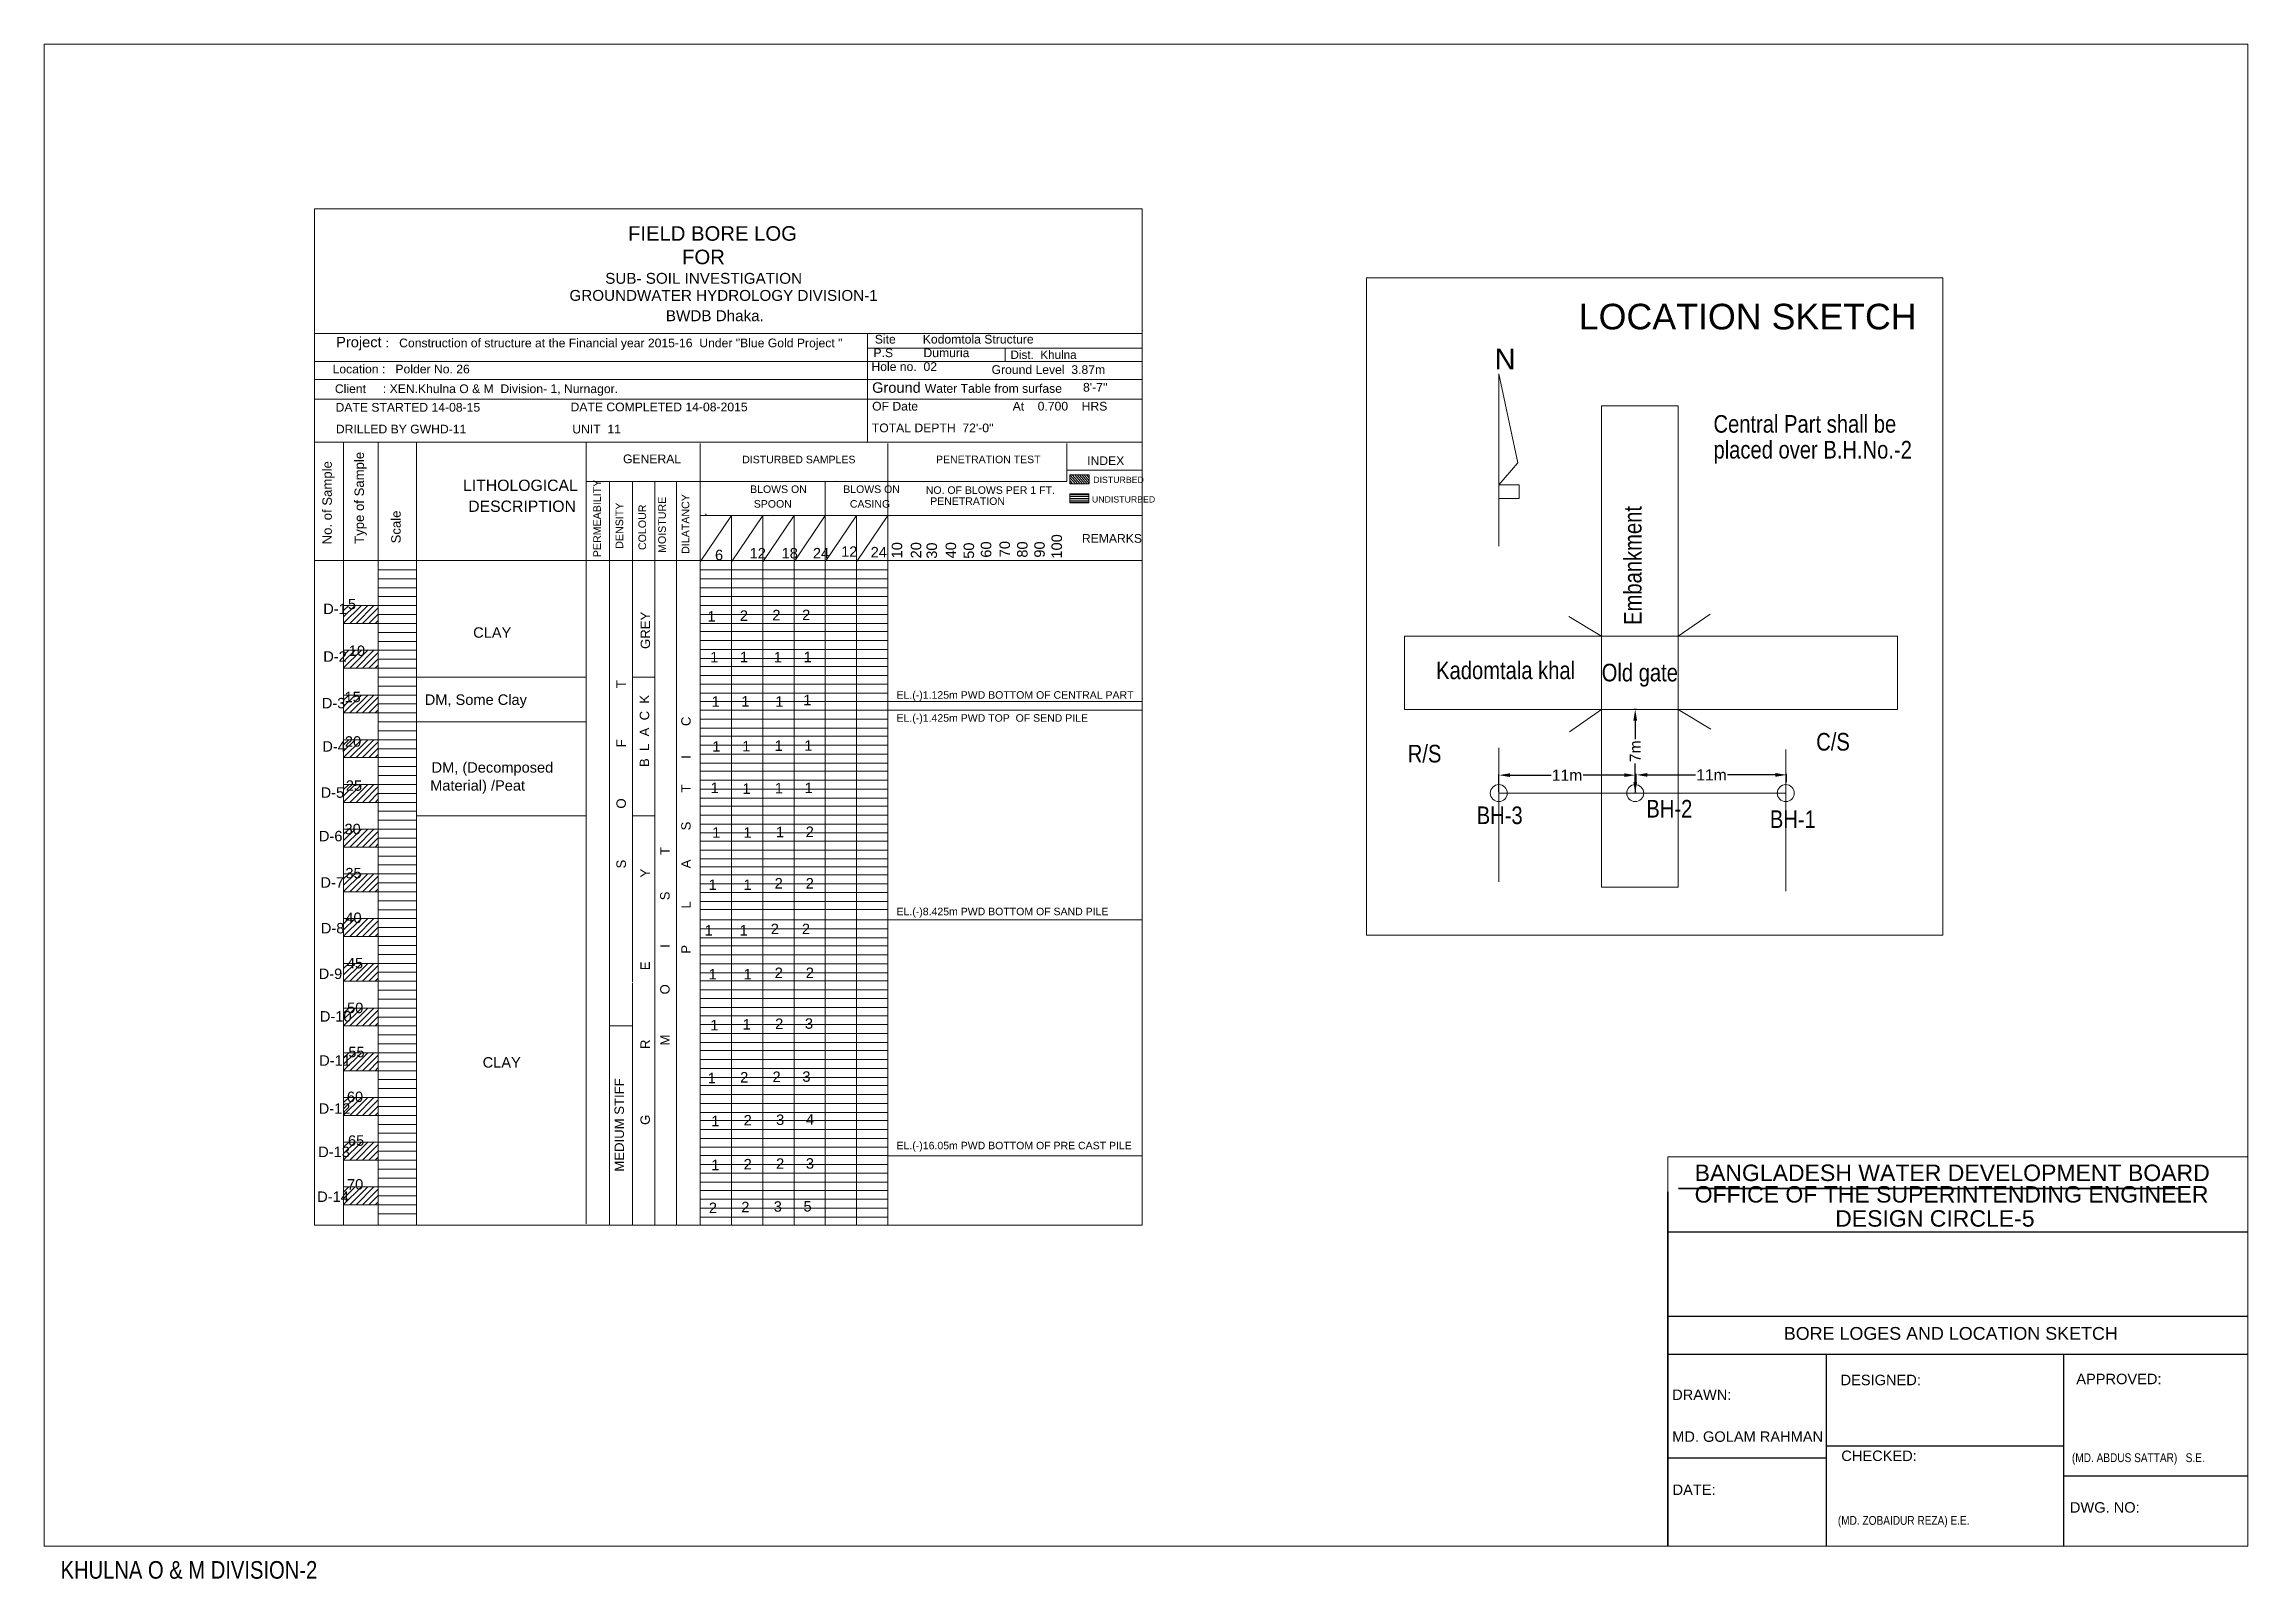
# Model space of a CAD drawing. Header units: feet. Extents: x 10083 to 81994, y 1397 to 4245.
# Drawn here: x 39175.9 to 39668.7, y 2042.5 to 2385.7 of the extents above; entities that cross this region are included whole.
import ezdxf

# ---------------------------------------------------------------- set-up
doc = ezdxf.new("R2010")
doc.units = ezdxf.units.FT
doc.header["$MEASUREMENT"] = 0
doc.header["$PDMODE"] = 35
doc.layers.get('0').update_dxf_attribs({"linetype": 'CONTINUOUS'})
doc.layers.get('Defpoints').update_dxf_attribs({"linetype": 'CONTINUOUS'})
doc.layers.add('OTHER', color=7, linetype='CONTINUOUS')
doc.layers.add('Text', color=7, linetype='CONTINUOUS')
for name, color, linetype, lineweight in [('Sheet', 250, 'CONTINUOUS', 35), ('VER', 15, 'CONTINUOUS', 13), ('WALL', 250, 'CONTINUOUS', 30)]:
    doc.layers.add(name, color=color, linetype=linetype, lineweight=lineweight)
doc.styles.add('ARIAL', font='arial.ttf')
doc.styles.add('ARIAL NARROW', font='ARIALN.TTF')
doc.styles.get("Standard").update_dxf_attribs({"font": 'arial.ttf'})
doc.styles.add('style1', font='arial.ttf')
doc.dimstyles.new('Architectural', dxfattribs={"dimtxt": 5, "dimasz": 6, "dimexe": 0.25, "dimexo": 0.25, "dimgap": 0.5, "dimtad": 0, "dimdec": 1, "dimzin": 3, "dimdsep": 46, "dimlunit": 3, "dimtxsty": 'Standard', "dimcen": 0.5, "dimclrd": 256, "dimclre": 256, "dimclrt": 242, "dimadec": 0, "dimazin": 0, "dimtfac": 0.5, "dimtdec": 1, "dimtofl": 0, "dimtmove": 0, "dimatfit": 3, "dimfxl": 0.25, "dimtolj": 1, "dimtzin": 0, "dimarcsym": 0})

msp = doc.modelspace()

# ---------------------------------------------------------------- texts
at = {"layer": 'Text'}
for s, height, style, p in [('LOCATION SKETCH', 5.7265, 'ARIAL', (39519.08, 2321.86)), ('Central Part shall be', 3.9366, 'ARIAL NARROW', (39549.21, 2298.76)), ('placed over B.H.No.-2', 3.9366, 'ARIAL NARROW', (39549.21, 2292.99)), ('Kadomtala khal', 3.9366, 'ARIAL NARROW', (39487.19, 2243.66)), ('Old gate', 3.937, 'ARIAL NARROW', (39524.21, 2243.16)), ('R/S', 3.937, 'ARIAL NARROW', (39480.86, 2225.03)), ('C/S', 3.937, 'ARIAL NARROW', (39572.18, 2227.69)), ('BH-3', 3.937, 'ARIAL NARROW', (39496.27, 2211.25)), ('BH-2', 3.937, 'ARIAL NARROW', (39534.2, 2212.72)), ('BH-1', 3.937, 'ARIAL NARROW', (39561.81, 2210.38)), ('BANGLADESH WATER DEVELOPMENT BOARD', 3.6822, 'ARIAL', (39545, 2131.44)), ('OFFICE OF THE SUPERINTENDING ENGINEER', 3.6822, 'ARIAL', (39545, 2126.63)), ('DESIGN CIRCLE-5', 3.6822, 'ARIAL', (39576.42, 2121.24)), ('BORE LOGES AND LOCATION SKETCH', 2.8632, 'ARIAL', (39564.94, 2095.94)), ('DRAWN:', 2.338, 'ARIAL', (39539.97, 2082.49)), ('DESIGNED:', 2.338, 'ARIAL', (39577.62, 2085.79)), ('APPROVED:', 2.338, 'ARIAL', (39630.33, 2086.02)), ('MD. GOLAM RAHMAN', 2.3379, 'ARIAL', (39539.97, 2073.13)), ('CHECKED:', 2.338, 'ARIAL', (39577.79, 2068.84)), ('(MD. ABDUS SATTAR)   S.E.', 1.9683, 'ARIAL NARROW', (39629.36, 2068.6)), ('DATE: ', 2.338, 'ARIAL', (39540.06, 2061.25)), ('(MD. ZOBAIDUR REZA) E.E.', 1.9683, 'ARIAL NARROW', (39577.02, 2054.58)), ('DWG. NO:', 2.338, 'ARIAL', (39628.9, 2057.3)), ('KHULNA O & M DIVISION-2', 3.9375, 'ARIAL NARROW', (39179.63, 2042.53))]:
    msp.add_text(s, height=height, dxfattribs=dict(at, style=style)).set_placement(p)
at = {"layer": 'Text', "style": 'ARIAL NARROW'}
msp.add_text('Embankment', height=3.937, rotation=90, dxfattribs=at).set_placement((39533.13, 2255.79))
at = {"layer": 'VER', "color": 4, "lineweight": 15, "style": 'style1'}
msp.add_text('Dist.  Khulna', height=1.8687, dxfattribs=at).set_placement((39392.02, 2315.26))
at = {"layer": 'VER', "color": 4, "lineweight": 15, "attachment_point": 1, "style": 'style1'}
for s, insert, char_height, width in [(' {\\H0.8333x;P.S         Dumuria}', (39360.48, 2317.6), 2.3359, 100.58), (' {\\H0.8333x;Site        Kodomtola Structure}', (39360.78, 2320.64), 2.3359, 100.58), (' {\\H0.8333x;Hole no.  02}', (39360.03, 2314.51), 2.3359, 100.58), (' {\\H0.8333x;       Ground Level  3.87m}', (39381.6, 2313.84), 2.3359, 100.58), (' Ground {\\H0.8333x;Water Table from surfase }', (39360.17, 2310.01), 2.3359, 100.58), (" {\\H0.8333x;8'-7''}", (39407.34, 2309.89), 2.3359, 100.58), (' {\\H0.8333x;OF Date                            At    0.700    HRS        }', (39360.18, 2305.66), 2.3359, 100.58), (" {\\H0.8333x;TOTAL DEPTH  72'-0''}", (39360.12, 2300.81), 2.3359, 100.58), ('DISTURBED', (39410.53, 2288.93), 1.402, 60.348), ('UNDISTURBED', (39410.24, 2284.55), 1.4016, 60.348), ('12', (39333.7, 2272.99), 2.336, 100.58), ('18', (39340.85, 2272.99), 2.336, 100.58), ('24', (39347.85, 2272.99), 2.336, 100.58), ('12', (39354.17, 2273.35), 2.336, 100.58), ('24', (39360.77, 2273.22), 2.336, 100.58), ('\\PD-1', (39238.37, 2264.43), 2.336, 100.58), ('\\P5', (39243.88, 2265.51), 2.34, 100.58), ('2', (39331.52, 2259.03), 2.34, 100.58), ('2', (39338.77, 2259.15), 2.34, 100.58), ('2', (39345.43, 2259.19), 2.34, 100.58), ('\\PD-2', (39238.37, 2253.78), 2.336, 100.58), ('\\P10', (39244.08, 2255.08), 2.336, 100.58), ('1', (39324.88, 2249.74), 2.34, 100.58), ('1', (39331.54, 2249.78), 2.34, 100.58), ('1', (39339.1, 2249.74), 2.34, 100.58), ('1', (39345.76, 2249.78), 2.34, 100.58), ('\\PD-3', (39238.05, 2243.36), 2.336, 100.58), ('\\P15', (39243.12, 2244.74), 2.336, 100.58), ('1', (39325.19, 2239.82), 2.34, 100.58), ('1', (39331.85, 2239.86), 2.34, 100.58), ('1', (39339.42, 2239.82), 2.34, 100.58), ('1', (39345.69, 2240.16), 2.34, 100.58), ('\\PD-4', (39238.16, 2233.68), 2.336, 100.58), ('\\P20', (39243.21, 2234.79), 2.336, 100.58), ('1', (39325.37, 2229.79), 2.34, 100.58), ('1', (39332.03, 2229.83), 2.34, 100.58), ('1', (39339.28, 2229.95), 2.34, 100.58), ('1', (39345.94, 2229.99), 2.34, 100.58), ('\\PD-5', (39237.78, 2223.36), 2.336, 100.58), ('\\P25', (39243.41, 2224.92), 2.336, 100.58), ('1', (39324.98, 2220.53), 2.34, 100.58), ('1', (39332.09, 2220.35), 2.34, 100.58), ('1', (39339.34, 2220.47), 2.34, 100.58), ('1', (39346, 2220.51), 2.34, 100.58), ('\\PD-6', (39237.4, 2213.63), 2.336, 100.58), ('\\P30', (39243.12, 2215.21), 2.336, 100.58), ('1', (39325.32, 2210.54), 2.34, 100.58), ('1', (39332.32, 2210.54), 2.34, 100.58), ('1', (39339.58, 2210.66), 2.34, 100.58), ('2', (39346.24, 2210.7), 2.34, 100.58), ('\\PD-7', (39237.73, 2203.26), 2.336, 100.58), ('\\P35', (39243.31, 2205.35), 2.336, 100.58), ('1', (39324.51, 2198.86), 2.34, 100.58), ('1', (39332.33, 2198.86), 2.34, 100.58), ('2', (39339.3, 2199.18), 2.34, 100.58), ('2', (39346.24, 2199.18), 2.34, 100.58), ('\\PD-8', (39237.83, 2193.04), 2.336, 100.58), ('\\P40', (39243.31, 2195.36), 2.336, 100.58), ('1', (39323.65, 2188.67), 2.34, 100.58), ('1', (39331.46, 2188.67), 2.34, 100.58), ('2', (39338.43, 2188.98), 2.34, 100.58), ('2', (39345.37, 2188.98), 2.34, 100.58), ('\\PD-9', (39237.35, 2182.84), 2.336, 100.58), ('\\P45', (39243.65, 2185.21), 2.336, 100.58), ('1', (39324.53, 2178.86), 2.34, 100.58), ('1', (39332.34, 2178.86), 2.34, 100.58), ('2', (39339.31, 2179.17), 2.34, 100.58), ('2', (39346.25, 2179.17), 2.34, 100.58), ('\\PD-10', (39237.62, 2173.32), 2.336, 100.58), ('\\P50', (39243.69, 2175.21), 2.336, 100.58), ('1', (39324.9, 2167.48), 2.34, 100.58), ('1', (39332.15, 2167.66), 2.34, 100.58), ('2', (39339.4, 2167.78), 2.34, 100.58), ('3', (39346.06, 2167.82), 2.34, 100.58), ('\\PD-11', (39237.46, 2163.45), 2.336, 100.58), ('\\P55', (39243.98, 2165.35), 2.336, 100.58), ('1', (39324.33, 2155.64), 2.34, 100.58), ('2', (39331.58, 2155.81), 2.34, 100.58), ('2', (39338.83, 2155.93), 2.34, 100.58), ('3', (39345.49, 2155.97), 2.34, 100.58), ('\\PD-12', (39237.35, 2152.71), 2.336, 100.58), ('\\P60', (39243.65, 2155.33), 2.336, 100.58), ('1', (39325.12, 2146.02), 2.34, 100.58), ('2', (39332.36, 2146.2), 2.34, 100.58), ('3', (39339.61, 2146.32), 2.34, 100.58), ('4', (39346.28, 2146.36), 2.34, 100.58), ('\\PD-13', (39237.24, 2143.03), 2.336, 100.58), ('\\P65', (39243.9, 2145.55), 2.336, 100.58), ('1', (39325.12, 2136.21), 2.34, 100.58), ('2', (39332.36, 2136.38), 2.34, 100.58), ('2', (39339.61, 2136.51), 2.34, 100.58), ('3', (39346.28, 2136.55), 2.34, 100.58), ('\\PD-14', (39237.02, 2133), 2.336, 100.58), ('\\P70', (39243.68, 2135.76), 2.336, 100.58), ('2', (39324.59, 2126.63), 2.34, 100.58), ('2', (39331.84, 2126.8), 2.34, 100.58), ('3', (39339.09, 2126.92), 2.34, 100.58), ('5', (39345.75, 2126.96), 2.34, 100.58)]:
    msp.add_mtext(s, dxfattribs=dict(at, insert=insert, char_height=char_height, width=width))
at = {"layer": 'VER', "color": 4, "lineweight": 15, "char_height": 2.336, "width": 100.58, "attachment_point": 1, "rotation": 90, "style": 'style1'}
for s, insert in [('10', (39365.47, 2270.66)), ('20', (39369.74, 2270.66)), ('30', (39373.25, 2270.57)), ('40', (39377.52, 2270.66)), ('50', (39381.54, 2270.57)), ('60', (39385.39, 2270.82)), ('70', (39389.57, 2270.91)), ('80', (39393.5, 2270.82)), ('90', (39397.35, 2270.82)), ('100', (39401.19, 2270.61))]:
    msp.add_mtext(s, dxfattribs=dict(at, insert=insert))
at = {"layer": 'WALL', "color": 6, "attachment_point": 1, "style": 'style1'}
for s, insert, char_height, width in [('FIELD BORE LOG', (39306.5, 2344.93), 3.2443, 139.6944), ('FOR ', (39318.59, 2339.68), 3.244, 139.6944), ('SUB- SOIL INVESTIGATION', (39301.41, 2334.49), 2.4333, 104.7708), ('GROUNDWATER HYDROLOGY DIVISION-1', (39293.41, 2330.67), 2.4333, 104.7708), ('BWDB Dhaka.', (39314.97, 2326.13), 2.4333, 104.7708), ('  Project {\\H0.8333x;:   Construction of structure at the Financial year 2015-16  Under "Blue Gold Project " }', (39239.44, 2320.19), 2.33592, 130.5752), (' N', (39498.44, 2317.58), 4.672, 201.16), (' {\\H0.8333x;Location :   Polder No. 26}', (39239.54, 2313.97), 2.3359, 100.58), ('\\pt56.06; {\\H0.8333x;Client     : XEN.Khulna O & M  Division- 1, Nurnagor.}', (39240.06, 2309.56), 2.3359, 100.58), ('\\pt56.06; {\\H0.8333x;DATE STARTED 14-08-15}', (39240.21, 2305.41), 2.3359, 100.58), ('\\pt56.06; {\\H0.8333x;DATE COMPLETED 14-08-2015}', (39292.75, 2305.49), 2.3359, 100.58), ('\\pt56.06; {\\H0.8333x;DRILLED BY GWHD-11}', (39240.28, 2300.54), 2.3359, 100.58), ('\\pt56.06; {\\H0.8333x;UNIT  11}', (39293.14, 2300.54), 2.3359, 100.58), ('\\pt56.06; {\\H0.8333x;GENERAL}', (39304.48, 2293.88), 2.3359, 100.58), ('\\PDISTURBED SAMPLES', (39332.04, 2296.41), 1.6819, 72.4176), ('\\P\\P\\PPENETRATION TEST', (39375.38, 2302.04), 1.6819, 72.4176), ('\\pt56.06; {\\H0.8333x;INDEX}', (39408.26, 2293.47), 2.3359, 100.58), ('LITHOLOGICAL', (39269.62, 2288.26), 2.5228, 108.6264), (' BLOWS ON', (39333.16, 2286.97), 1.682, 72.4176), (' BLOWS ON', (39353.98, 2286.97), 1.682, 72.4176), ('\\PNO. OF BLOWS PER 1 FT.', (39373.09, 2289.57), 1.6819, 72.4176), (' DESCRIPTION', (39269.8, 2283.58), 2.5228, 108.6264), ('SPOON', (39334.64, 2283.69), 1.682, 72.4176), (' CASING', (39355.46, 2283.69), 1.682, 72.4176), ('\\P\\P\\P.', (39359.29, 2293.43), 1.68, 72.4176), ('\\P\\P\\PPENETRATION  ', (39374.08, 2292.71), 1.6819, 72.4176), ('\\pt56.06; {\\H0.8333x;REMARKS}', (39407.08, 2276.1), 2.3359, 100.58), (' CLAY  ', (39270.98, 2255.25), 2.336, 100.58), (' DM, Some Clay', (39260.15, 2240.24), 2.3359, 100.58), ('\\P\\P\\PEL.(-)1.125m PWD BOTTOM OF CENTRAL PART', (39366.54, 2249.38), 1.6819, 72.4176), ('\\P\\P\\PEL.(-)1.425m PWD TOP  OF SEND PILE', (39366.54, 2244.23), 1.6819, 72.4176), (' DM, (Decomposed', (39261.68, 2225.09), 2.3359, 100.58), (' Material) /Peat', (39261.36, 2221.06), 2.3359, 100.58), ('\\P\\P\\PEL.(-)8.425m PWD BOTTOM OF SAND PILE', (39366.54, 2200.96), 1.6819, 72.4176), (' CLAY  ', (39273.1, 2159.14), 2.336, 100.58), ('\\P\\P\\PEL.(-)16.05m PWD BOTTOM OF PRE CAST PILE', (39366.54, 2148.63), 1.6819, 72.4176)]:
    msp.add_mtext(s, dxfattribs=dict(at, insert=insert, char_height=char_height, width=width))
at = {"layer": 'WALL', "color": 6, "attachment_point": 1, "rotation": 90, "style": 'style1'}
for s, insert, char_height, width in [('No. of Sample', (39238.17, 2273.79), 2.1023, 90.522), ('Type of Sample', (39245.36, 2273.91), 2.1023, 90.522), ('PERMEABILITY', (39298.73, 2270.93), 1.7029, 73.3228), ('DENSITY', (39303.72, 2272.81), 1.703, 73.3228), ('COLOUR', (39308.84, 2272.52), 1.703, 73.3228), ('MOISTURE', (39313.26, 2271.88), 1.703, 73.3228), ('DILATANCY', (39318.51, 2271.67), 1.703, 73.3228), ('Scale', (39253.57, 2274.01), 2.102, 90.522), (' GREY', (39309.33, 2249.59), 2.102, 90.522), ('  S              O              F              T', (39303.92, 2199.7), 2.1023, 90.522), (' B  L  A  C  K', (39309.13, 2223.18), 2.1023, 90.522), (' P          L         A        S        T       I        C', (39318.41, 2181.44), 2.1023, 90.522), ('M           O          I            S          T', (39313.7, 2161.74), 2.1023, 90.522), ('G                  R                   E                       Y', (39309.29, 2143.99), 2.1023, 90.522), ('MEDIUM STIFF', (39303.49, 2133.54), 2.1023, 90.522)]:
    msp.add_mtext(s, dxfattribs=dict(at, insert=insert, char_height=char_height, width=width))
at = {"layer": 'WALL', "width": 100.58, "attachment_point": 1, "style": 'style1'}
for s, insert, char_height in [('\\P6', (39325.96, 2276.49), 2.34), ('{\\C4;1}', (39324.27, 2258.86), 2.336)]:
    msp.add_mtext(s, dxfattribs=dict(at, insert=insert, char_height=char_height))

# ---------------------------------------------------------------- blocks, each defined once
blk = doc.blocks.new('*D59')
at = {"lineweight": -2, "ltscale": 0.5}
for p, q in [((39531.99, 2236.89), (39531.46, 2236.89)), ((39531.71, 2234.39), (39531.71, 2230.27)), ((39531.71, 2220.68), (39531.71, 2224.8)), ((39531.99, 2218.18), (39531.46, 2218.18))]:
    blk.add_line(p, q, dxfattribs=at)
at = {"lineweight": 15, "ltscale": 0.5}
for points in [[(39531.29, 2234.39), (39532.13, 2234.39), (39531.71, 2236.89)], [(39531.29, 2220.68), (39532.13, 2220.68), (39531.71, 2218.18)]]:
    blk.add_solid(points, dxfattribs=at)
at = {"layer": 'Defpoints', "color": 0, "lineweight": 15, "ltscale": 0.5}
for p in [(39532.24, 2236.89), (39531.71, 2218.18), (39532.24, 2218.18)]:
    blk.add_point(p, dxfattribs=at)
at = {"color": 242, "lineweight": 15, "ltscale": 0.5, "insert": (39531.71, 2227.53), "char_height": 2.5, "attachment_point": 5, "rotation": 90}
blk.add_mtext('\\A1;7m', dxfattribs=at)
blk = doc.blocks.new('*D60')
at = {"lineweight": -2, "ltscale": 0.5}
for p, q in [((39531.95, 2220.6), (39531.95, 2222.5)), ((39565.57, 2220.6), (39565.57, 2222.5)), ((39534.45, 2222.25), (39545.16, 2222.25)), ((39563.07, 2222.25), (39552.35, 2222.25))]:
    blk.add_line(p, q, dxfattribs=at)
at = {"lineweight": 15, "ltscale": 0.5}
for points in [[(39534.45, 2222.67), (39534.45, 2221.83), (39531.95, 2222.25)], [(39563.07, 2222.67), (39563.07, 2221.83), (39565.57, 2222.25)]]:
    blk.add_solid(points, dxfattribs=at)
at = {"layer": 'Defpoints', "color": 0, "lineweight": 15, "ltscale": 0.5}
for p in [(39531.95, 2220.35), (39565.57, 2222.25), (39565.57, 2220.35)]:
    blk.add_point(p, dxfattribs=at)
at = {"color": 242, "lineweight": 15, "ltscale": 0.5, "insert": (39548.76, 2222.25), "char_height": 2.5, "attachment_point": 5}
blk.add_mtext('\\A1;11m', dxfattribs=at)
blk = doc.blocks.new('*D61')
at = {"lineweight": -2, "ltscale": 0.5}
for p, q in [((39501.2, 2218.43), (39501.2, 2222.44)), ((39531.74, 2218.43), (39531.74, 2222.44)), ((39503.7, 2222.19), (39512.88, 2222.19)), ((39529.24, 2222.19), (39520.07, 2222.19))]:
    blk.add_line(p, q, dxfattribs=at)
at = {"lineweight": 15, "ltscale": 0.5}
for points in [[(39503.7, 2222.61), (39503.7, 2221.78), (39501.2, 2222.19)], [(39529.24, 2222.61), (39529.24, 2221.78), (39531.74, 2222.19)]]:
    blk.add_solid(points, dxfattribs=at)
at = {"layer": 'Defpoints', "color": 0, "lineweight": 15, "ltscale": 0.5}
for p in [(39501.2, 2222.19), (39501.2, 2218.18), (39531.74, 2218.18)]:
    blk.add_point(p, dxfattribs=at)
at = {"color": 242, "lineweight": 15, "ltscale": 0.5, "insert": (39516.47, 2222.19), "char_height": 2.5, "attachment_point": 5}
blk.add_mtext('\\A1;11m', dxfattribs=at)

# ---------------------------------------------------------------- dimensions: what is measured, and where the dimension line sits
at = {"color": 1, "lineweight": 15, "ltscale": 0.5}
dim = msp.add_linear_dim(base=(39531.71, 2218.18), p1=(39532.24, 2236.89), p2=(39532.24, 2218.18), angle=90, text='7m', dimstyle='Architectural', override={"dimtxt": 2.5, "dimasz": 2.5, "dimfxl": 3, "dimarcsym": 1}, dxfattribs=at)
dim.commit()
dim.dimension.update_dxf_attribs({"geometry": '*D59', "text_midpoint": (39531.71, 2227.53)})
for base, p1, p2, picture, middle in [((39501.2, 2222.19), (39531.74, 2218.18), (39501.2, 2218.18), '*D61', (39516.47, 2222.19)), ((39565.57, 2222.25), (39531.95, 2220.35), (39565.57, 2220.35), '*D60', (39548.76, 2222.25))]:
    dim = msp.add_linear_dim(base=base, p1=p1, p2=p2, text='11m', dimstyle='Architectural', override={"dimtxt": 2.5, "dimasz": 2.5, "dimfxl": 3, "dimarcsym": 1}, dxfattribs=at)
    dim.commit()
    dim.dimension.update_dxf_attribs({"geometry": picture, "text_midpoint": middle})

# ---------------------------------------------------------------- linework, layer by layer
at = {"color": 1, "lineweight": 15, "ltscale": 0.5}
for p, q in [((39471.6, 2333.39), (39600.51, 2333.39)), ((39471.6, 2333.39), (39471.6, 2186.44)), ((39600.51, 2333.39), (39600.51, 2186.44)), ((39524.14, 2197.11), (39524.14, 2304.74)), ((39524.14, 2304.74), (39541.32, 2304.74)), ((39541.32, 2304.74), (39541.32, 2197.11)), ((39524.14, 2253.23), (39516.83, 2257.68)), ((39541.32, 2253.23), (39548.48, 2258.21)), ((39480.12, 2253.23), (39590.37, 2253.23)), ((39480.12, 2236.89), (39480.12, 2253.23)), ((39590.37, 2253.23), (39590.37, 2236.89)), ((39307.48, 2244.11), (39312.48, 2244.11)), ((39364.62, 2238.69), (39421.48, 2238.69)), ((39364.62, 2236.69), (39421.48, 2236.69)), ((39590.37, 2236.89), (39480.12, 2236.89)), ((39516.98, 2231.9), (39524.14, 2236.89)), ((39548.63, 2232.44), (39541.32, 2236.89)), ((39501.2, 2228.28), (39501.2, 2198.32)), ((39565.36, 2227.93), (39565.36, 2196.23)), ((39565.36, 2218.18), (39501.2, 2218.18)), ((39307.48, 2213.07), (39312.48, 2213.07)), ((39524.14, 2197.11), (39541.32, 2197.11)), ((39364.62, 2189.83), (39421.48, 2189.83)), ((39600.51, 2186.44), (39471.6, 2186.44)), ((39302.35, 2166.11), (39307.48, 2166.11)), ((39364.62, 2137.09), (39421.48, 2137.09)), ((39538.97, 2136.83), (39538.97, 2049.78)), ((39668.53, 2136.83), (39538.97, 2136.83))]:
    msp.add_line(p, q, dxfattribs=at)
msp.add_lwpolyline([(39175.94, 2385.65), (39668.7, 2385.65), (39668.7, 2049.78), (39175.94, 2049.78)], close=True, dxfattribs=at)
for centre in [(39501.2, 2218.18), (39531.71, 2218.18), (39565.36, 2218.18)]:
    msp.add_circle(centre, 1.9, dxfattribs=at)
at = {"layer": 'OTHER', "lineweight": 15}
for p, q in [((39421.48, 2348.78), (39400.79, 2348.78)), ((39360.07, 2320.91), (39360.07, 2296.66)), ((39390.81, 2318.38), (39390.81, 2318.37)), ((39390.81, 2317.67), (39390.81, 2314.67)), ((39501.18, 2311.94), (39501.18, 2273.4)), ((39501.18, 2311.94), (39505.44, 2292.04)), ((39404.62, 2296.37), (39404.62, 2287.88)), ((39505.44, 2292.04), (39501.18, 2287.07)), ((39353.07, 2288.16), (39353.07, 2288.16)), ((39404.62, 2290.35), (39421.48, 2290.35)), ((39405.32, 2288.71), (39406.53, 2287.31)), ((39405.32, 2288.09), (39406, 2287.31)), ((39405.35, 2287.54), (39405.5, 2287.37)), ((39322.62, 2269.92), (39329.62, 2280.24)), ((39324.03, 2280.53), (39323.72, 2280.53)), ((39339.07, 2280.53), (39339.07, 2280.53)), ((39339.07, 2280.53), (39339.07, 2280.53)), ((39259.18, 2270.2), (39256.17, 2270.2))]:
    msp.add_line(p, q, dxfattribs=at)
at = {"layer": 'OTHER'}
for p, q in [((39538.97, 2120.06), (39668.53, 2120.06)), ((39538.97, 2101.24), (39668.53, 2101.24)), ((39538.97, 2092.73), (39668.53, 2092.73)), ((39574.38, 2092.73), (39574.38, 2056.86)), ((39627.48, 2092.73), (39627.48, 2058.23)), ((39627.48, 2089.96), (39627.48, 2049.78)), ((39574.38, 2088.59), (39574.38, 2049.78)), ((39574.38, 2072.26), (39627.48, 2072.26)), ((39538.94, 2069.53), (39574.38, 2069.53)), ((39627.48, 2065.53), (39668.53, 2065.53))]:
    msp.add_line(p, q, dxfattribs=at)
at = {"layer": 'OTHER', "lineweight": 15}
msp.add_lwpolyline([(39501.18, 2287.07), (39505.79, 2287.07), (39505.79, 2284.04), (39501.18, 2284.04)], close=True, dxfattribs=at)
at = {"layer": 'Sheet'}
for p, q in [((39538.97, 2049.78), (39538.97, 2128.99)), ((39541.35, 2129.75), (39653.43, 2129.75))]:
    msp.add_line(p, q, dxfattribs=at)
at = {"layer": 'VER', "color": 4, "lineweight": 15}
for p, q in [((39400.79, 2348.78), (39236.37, 2348.78)), ((39236.37, 2320.91), (39421.48, 2320.91)), ((39360.07, 2320.91), (39349.24, 2320.91)), ((39360.07, 2317.67), (39421.48, 2317.67)), ((39236.37, 2314.67), (39421.48, 2314.67)), ((39236.37, 2310.67), (39421.48, 2310.67)), ((39236.37, 2306.26), (39421.48, 2306.26)), ((39236.37, 2296.66), (39421.48, 2296.66)), ((39242.92, 2296.66), (39242.92, 2121.55)), ((39250.64, 2296.66), (39250.64, 2121.55)), ((39259.18, 2296.66), (39259.18, 2121.55)), ((39259.18, 2296.66), (39259.18, 2121.55)), ((39297.12, 2296.66), (39297.12, 2121.84)), ((39322.62, 2121.55), (39322.62, 2296.37)), ((39364.62, 2296.37), (39364.62, 2121.55)), ((39297.12, 2287.88), (39404.62, 2287.88)), ((39302.35, 2287.88), (39302.35, 2121.55)), ((39307.48, 2287.88), (39307.48, 2175.99)), ((39312.48, 2287.88), (39312.48, 2121.55)), ((39317.33, 2287.93), (39317.33, 2121.6)), ((39350.62, 2287.88), (39350.62, 2121.55)), ((39405.32, 2289.32), (39407.06, 2287.31)), ((39405.32, 2289.32), (39407.06, 2287.31)), ((39405.32, 2289.32), (39407.06, 2287.31)), ((39405.85, 2289.32), (39407.59, 2287.31)), ((39406.38, 2289.32), (39408.12, 2287.31)), ((39406.91, 2289.32), (39408.64, 2287.31)), ((39407.44, 2289.32), (39409.17, 2287.31)), ((39407.96, 2289.32), (39409.6, 2287.42)), ((39408.49, 2289.32), (39409.6, 2288.03)), ((39409.02, 2289.32), (39409.6, 2288.64)), ((39409.57, 2284.87), (39405.28, 2284.87)), ((39409.57, 2284.47), (39405.28, 2284.47)), ((39409.57, 2284.07), (39405.28, 2284.07)), ((39409.57, 2283.67), (39405.28, 2283.67)), ((39409.57, 2283.27), (39405.28, 2283.27)), ((39421.48, 2280.24), (39322.62, 2280.24)), ((39329.62, 2280.24), (39329.62, 2121.55)), ((39329.62, 2269.92), (39336.62, 2280.24)), ((39336.62, 2280.24), (39336.62, 2121.55)), ((39336.62, 2269.92), (39343.62, 2280.24)), ((39343.62, 2280.24), (39343.62, 2121.55)), ((39343.62, 2269.92), (39350.62, 2280.24)), ((39350.62, 2269.92), (39357.62, 2280.24)), ((39357.62, 2280.24), (39357.62, 2121.55)), ((39357.62, 2269.92), (39364.62, 2280.24)), ((39236.37, 2270.2), (39421.48, 2270.2)), ((39250.64, 2268.11), (39259.18, 2268.11)), ((39297.12, 2270.2), (39297.12, 2121.84)), ((39302.35, 2269.92), (39302.35, 2121.55)), ((39312.48, 2269.92), (39312.48, 2121.55)), ((39322.62, 2269.92), (39322.62, 2121.55)), ((39322.62, 2268.11), (39364.62, 2268.11)), ((39332.07, 2270.2), (39335.01, 2270.2)), ((39332.07, 2270.2), (39333.26, 2270.2)), ((39346.07, 2270.2), (39346.07, 2270.2)), ((39360.07, 2270.2), (39360.07, 2270.2)), ((39250.64, 2266.11), (39259.18, 2266.11)), ((39250.64, 2264.11), (39259.18, 2264.11)), ((39250.64, 2262.11), (39259.18, 2262.11)), ((39322.62, 2266.11), (39364.62, 2266.11)), ((39322.62, 2264.11), (39364.62, 2264.11)), ((39322.62, 2262.11), (39364.62, 2262.11)), ((39322.62, 2262.11), (39364.62, 2262.11)), ((39242.92, 2260.11), (39259.18, 2260.11)), ((39245.47, 2260.11), (39242.92, 2257.57)), ((39244.05, 2260.11), (39242.92, 2258.98)), ((39246.88, 2260.11), (39242.92, 2256.16)), ((39248.3, 2260.11), (39244.29, 2256.11)), ((39249.71, 2260.11), (39245.71, 2256.11)), ((39250.64, 2259.62), (39247.12, 2256.11)), ((39250.64, 2258.21), (39248.54, 2256.11)), ((39250.64, 2260.11), (39259.18, 2260.11)), ((39250.64, 2258.11), (39259.18, 2258.11)), ((39322.62, 2260.11), (39364.62, 2260.11)), ((39322.62, 2258.11), (39364.62, 2258.11)), ((39242.92, 2256.11), (39259.18, 2256.11)), ((39250.64, 2256.8), (39249.95, 2256.11)), ((39250.64, 2254.11), (39259.18, 2254.11)), ((39250.64, 2252.11), (39259.18, 2252.11)), ((39250.64, 2252.11), (39259.18, 2252.11)), ((39322.62, 2256.11), (39364.62, 2256.11)), ((39322.62, 2254.3), (39364.62, 2254.3)), ((39322.62, 2254.3), (39364.62, 2254.3)), ((39322.62, 2252.3), (39364.62, 2252.3)), ((39242.92, 2250.11), (39259.18, 2250.11)), ((39245.47, 2250.11), (39242.92, 2247.57)), ((39244.05, 2250.11), (39242.92, 2248.98)), ((39246.88, 2250.11), (39242.92, 2246.16)), ((39248.3, 2250.11), (39244.29, 2246.11)), ((39249.71, 2250.11), (39245.71, 2246.11)), ((39250.64, 2249.62), (39247.12, 2246.11)), ((39250.64, 2248.21), (39248.54, 2246.11)), ((39250.64, 2248.11), (39259.18, 2248.11)), ((39322.62, 2250.3), (39364.62, 2250.3)), ((39322.62, 2248.3), (39364.62, 2248.3)), ((39242.92, 2246.11), (39259.18, 2246.11)), ((39250.64, 2246.8), (39249.95, 2246.11)), ((39250.64, 2244.11), (39259.18, 2244.11)), ((39250.64, 2244.11), (39259.18, 2244.11)), ((39250.64, 2242.11), (39259.18, 2242.11)), ((39259.18, 2244.11), (39297.12, 2244.11)), ((39322.62, 2246.5), (39364.62, 2246.5)), ((39322.62, 2246.5), (39364.62, 2246.5)), ((39322.62, 2244.5), (39364.62, 2244.5)), ((39322.62, 2242.5), (39364.62, 2242.5)), ((39242.92, 2240.11), (39259.18, 2240.11)), ((39245.47, 2240.11), (39242.92, 2237.57)), ((39244.05, 2240.11), (39242.92, 2238.98)), ((39246.88, 2240.11), (39242.92, 2236.16)), ((39248.3, 2240.11), (39244.29, 2236.11)), ((39249.71, 2240.11), (39245.71, 2236.11)), ((39250.64, 2239.62), (39247.12, 2236.11)), ((39250.64, 2238.21), (39248.54, 2236.11)), ((39250.64, 2238.11), (39259.18, 2238.11)), ((39322.62, 2240.5), (39364.62, 2240.5)), ((39322.62, 2238.69), (39364.62, 2238.69)), ((39322.62, 2238.69), (39364.62, 2238.69)), ((39242.92, 2236.11), (39259.18, 2236.11)), ((39250.64, 2236.8), (39249.95, 2236.11)), ((39250.64, 2236.11), (39259.18, 2236.11)), ((39250.64, 2234.11), (39259.18, 2234.11)), ((39259.18, 2234.11), (39297.12, 2234.11)), ((39322.62, 2236.69), (39364.62, 2236.69)), ((39322.62, 2234.69), (39364.62, 2234.69)), ((39322.62, 2232.69), (39364.62, 2232.69)), ((39242.92, 2230.11), (39259.18, 2230.11)), ((39245.47, 2230.11), (39242.92, 2227.57)), ((39244.05, 2230.11), (39242.92, 2228.98)), ((39246.88, 2230.11), (39242.92, 2226.16)), ((39248.3, 2230.11), (39244.29, 2226.11)), ((39249.71, 2230.11), (39245.71, 2226.11)), ((39250.64, 2229.62), (39247.12, 2226.11)), ((39250.64, 2228.21), (39248.54, 2226.11)), ((39250.64, 2232.11), (39259.18, 2232.11)), ((39250.64, 2228.11), (39259.18, 2228.11)), ((39250.64, 2228.11), (39259.18, 2228.11)), ((39322.62, 2230.88), (39364.62, 2230.88)), ((39322.62, 2230.88), (39364.62, 2230.88)), ((39322.62, 2228.88), (39364.62, 2228.88)), ((39242.92, 2226.11), (39259.18, 2226.11)), ((39250.64, 2226.8), (39249.95, 2226.11)), ((39250.64, 2224.11), (39259.18, 2224.11)), ((39322.62, 2226.88), (39364.62, 2226.88)), ((39322.62, 2224.88), (39364.62, 2224.88)), ((39322.62, 2223.07), (39364.62, 2223.07)), ((39322.62, 2223.07), (39364.62, 2223.07)), ((39242.92, 2220.11), (39259.18, 2220.11)), ((39245.47, 2220.11), (39242.92, 2217.57)), ((39244.05, 2220.11), (39242.92, 2218.98)), ((39246.88, 2220.11), (39242.92, 2216.16)), ((39248.3, 2220.11), (39244.29, 2216.11)), ((39249.71, 2220.11), (39245.71, 2216.11)), ((39250.64, 2219.62), (39247.12, 2216.11)), ((39250.64, 2218.21), (39248.54, 2216.11)), ((39250.64, 2222.11), (39259.18, 2222.11)), ((39250.64, 2220.11), (39259.18, 2220.11)), ((39250.64, 2218.11), (39259.18, 2218.11)), ((39322.62, 2221.07), (39364.62, 2221.07)), ((39322.62, 2219.07), (39364.62, 2219.07)), ((39242.92, 2216.11), (39259.18, 2216.11)), ((39250.64, 2216.8), (39249.95, 2216.11)), ((39250.64, 2214.11), (39259.18, 2214.11)), ((39259.18, 2213.07), (39297.12, 2213.07)), ((39322.62, 2217.07), (39364.62, 2217.07)), ((39322.62, 2215.26), (39364.62, 2215.26)), ((39322.62, 2215.26), (39364.62, 2215.26)), ((39322.62, 2213.26), (39364.62, 2213.26)), ((39242.92, 2210.11), (39259.18, 2210.11)), ((39245.47, 2210.11), (39242.92, 2207.57)), ((39244.05, 2210.11), (39242.92, 2208.98)), ((39246.88, 2210.11), (39242.92, 2206.16)), ((39248.3, 2210.11), (39244.29, 2206.11)), ((39249.71, 2210.11), (39245.71, 2206.11)), ((39250.64, 2209.62), (39247.12, 2206.11)), ((39250.64, 2208.21), (39248.54, 2206.11)), ((39250.64, 2212.11), (39259.18, 2212.11)), ((39250.64, 2212.11), (39259.18, 2212.11)), ((39250.64, 2208.11), (39259.18, 2208.11)), ((39322.62, 2211.26), (39364.62, 2211.26)), ((39322.62, 2209.26), (39364.62, 2209.26)), ((39242.92, 2206.11), (39259.18, 2206.11)), ((39250.64, 2206.8), (39249.95, 2206.11)), ((39250.64, 2204.11), (39259.18, 2204.11)), ((39250.64, 2204.11), (39259.18, 2204.11)), ((39322.62, 2207.45), (39364.62, 2207.45)), ((39322.62, 2207.45), (39364.62, 2207.45)), ((39322.62, 2207.45), (39364.62, 2207.45)), ((39322.62, 2205.45), (39364.62, 2205.45)), ((39322.62, 2205.45), (39364.62, 2205.45)), ((39322.62, 2203.45), (39364.62, 2203.45)), ((39322.62, 2203.45), (39364.62, 2203.45)), ((39242.92, 2200.11), (39259.18, 2200.11)), ((39245.47, 2200.11), (39242.92, 2197.57)), ((39244.05, 2200.11), (39242.92, 2198.98)), ((39246.88, 2200.11), (39242.92, 2196.16)), ((39248.3, 2200.11), (39244.29, 2196.11)), ((39249.71, 2200.11), (39245.71, 2196.11)), ((39250.64, 2199.62), (39247.12, 2196.11)), ((39250.64, 2198.21), (39248.54, 2196.11)), ((39250.64, 2202.11), (39259.18, 2202.11)), ((39250.64, 2198.11), (39259.18, 2198.11)), ((39322.62, 2201.73), (39364.62, 2201.73)), ((39322.62, 2201.73), (39364.62, 2201.73)), ((39322.62, 2199.92), (39364.62, 2199.92)), ((39322.62, 2199.92), (39364.62, 2199.92)), ((39322.62, 2197.92), (39364.62, 2197.92)), ((39242.92, 2196.11), (39259.18, 2196.11)), ((39250.64, 2196.8), (39249.95, 2196.11)), ((39250.64, 2196.11), (39259.18, 2196.11)), ((39250.64, 2194.11), (39259.18, 2194.11)), ((39322.62, 2195.92), (39364.62, 2195.92)), ((39322.62, 2195.92), (39364.62, 2195.92)), ((39322.62, 2195.92), (39364.62, 2195.92)), ((39322.62, 2195.92), (39364.62, 2195.92)), ((39322.62, 2195.92), (39357.68, 2195.92)), ((39322.62, 2195.92), (39357.68, 2195.92)), ((39322.62, 2195.92), (39357.68, 2195.92)), ((39322.62, 2193.92), (39364.62, 2193.92)), ((39242.92, 2190.11), (39259.18, 2190.11)), ((39245.47, 2190.11), (39242.92, 2187.57)), ((39244.05, 2190.11), (39242.92, 2188.98)), ((39246.88, 2190.11), (39242.92, 2186.16)), ((39248.3, 2190.11), (39244.29, 2186.11)), ((39249.71, 2190.11), (39245.71, 2186.11)), ((39250.64, 2189.62), (39247.12, 2186.11)), ((39250.64, 2188.21), (39248.54, 2186.11)), ((39250.64, 2192.11), (39259.18, 2192.11)), ((39250.64, 2188.11), (39259.18, 2188.11)), ((39250.64, 2188.11), (39259.18, 2188.11)), ((39322.62, 2192.12), (39364.62, 2192.12)), ((39322.62, 2192.12), (39364.62, 2192.12)), ((39322.62, 2189.83), (39364.62, 2189.83)), ((39242.92, 2186.11), (39259.18, 2186.11)), ((39250.64, 2186.8), (39249.95, 2186.11)), ((39250.64, 2184.11), (39259.18, 2184.11)), ((39322.62, 2187.83), (39364.62, 2187.83)), ((39322.62, 2185.83), (39364.62, 2185.83)), ((39322.62, 2184.02), (39364.62, 2184.02)), ((39322.62, 2184.02), (39364.62, 2184.02)), ((39242.92, 2180.11), (39259.18, 2180.11)), ((39245.47, 2180.11), (39242.92, 2177.57)), ((39244.05, 2180.11), (39242.92, 2178.98)), ((39246.88, 2180.11), (39242.92, 2176.16)), ((39248.3, 2180.11), (39244.29, 2176.11)), ((39249.71, 2180.11), (39245.71, 2176.11)), ((39250.64, 2179.62), (39247.12, 2176.11)), ((39250.64, 2178.21), (39248.54, 2176.11)), ((39250.64, 2182.11), (39259.18, 2182.11)), ((39250.64, 2180.11), (39259.18, 2180.11)), ((39250.64, 2178.11), (39259.18, 2178.11)), ((39322.62, 2182.02), (39364.62, 2182.02)), ((39322.62, 2180.02), (39364.62, 2180.02)), ((39322.62, 2178.02), (39364.62, 2178.02)), ((39242.92, 2176.11), (39259.18, 2176.11)), ((39250.64, 2176.8), (39249.95, 2176.11)), ((39250.64, 2174.11), (39259.18, 2174.11)), ((39307.48, 2175.78), (39307.48, 2121.55)), ((39322.62, 2176.22), (39364.62, 2176.22)), ((39322.62, 2176.22), (39364.62, 2176.22)), ((39322.62, 2176.22), (39364.62, 2176.22)), ((39322.62, 2174.22), (39364.62, 2174.22)), ((39322.62, 2174.22), (39364.62, 2174.22)), ((39242.92, 2170.11), (39259.18, 2170.11)), ((39245.47, 2170.11), (39242.92, 2167.57)), ((39244.05, 2170.11), (39242.92, 2168.98)), ((39246.88, 2170.11), (39242.92, 2166.16)), ((39248.3, 2170.11), (39244.29, 2166.11)), ((39249.71, 2170.11), (39245.71, 2166.11)), ((39250.64, 2169.62), (39247.12, 2166.11)), ((39250.64, 2168.21), (39248.54, 2166.11)), ((39250.64, 2172.11), (39259.18, 2172.11)), ((39250.64, 2172.11), (39259.18, 2172.11)), ((39322.62, 2172.22), (39364.62, 2172.22)), ((39322.62, 2172.22), (39364.62, 2172.22)), ((39322.62, 2170.22), (39364.62, 2170.22)), ((39322.62, 2170.22), (39364.62, 2170.22)), ((39322.62, 2168.41), (39364.62, 2168.41)), ((39322.62, 2168.41), (39364.62, 2168.41)), ((39242.92, 2166.11), (39259.18, 2166.11)), ((39250.64, 2166.8), (39249.95, 2166.11)), ((39250.64, 2168.11), (39259.18, 2168.11)), ((39250.64, 2164.11), (39259.18, 2164.11)), ((39250.64, 2164.11), (39259.18, 2164.11)), ((39322.62, 2166.41), (39364.62, 2166.41)), ((39322.62, 2164.41), (39364.62, 2164.41)), ((39242.92, 2160.11), (39259.18, 2160.11)), ((39245.47, 2160.11), (39242.92, 2157.57)), ((39244.05, 2160.11), (39242.92, 2158.98)), ((39246.88, 2160.11), (39242.92, 2156.16)), ((39248.3, 2160.11), (39244.29, 2156.11)), ((39249.71, 2160.11), (39245.71, 2156.11)), ((39250.64, 2159.62), (39247.12, 2156.11)), ((39250.64, 2162.11), (39259.18, 2162.11)), ((39322.62, 2162.41), (39364.62, 2162.41)), ((39322.62, 2160.6), (39364.62, 2160.6)), ((39322.62, 2160.6), (39364.62, 2160.6)), ((39322.62, 2158.6), (39364.62, 2158.6)), ((39242.92, 2156.11), (39259.18, 2156.11)), ((39250.64, 2158.21), (39248.54, 2156.11)), ((39250.64, 2156.8), (39249.95, 2156.11)), ((39250.64, 2158.11), (39259.18, 2158.11)), ((39250.64, 2156.11), (39259.18, 2156.11)), ((39250.64, 2154.11), (39259.18, 2154.11)), ((39322.62, 2156.6), (39364.62, 2156.6)), ((39322.62, 2154.6), (39364.62, 2154.6)), ((39242.92, 2150.11), (39259.18, 2150.11)), ((39245.47, 2150.11), (39242.92, 2147.57)), ((39244.05, 2150.11), (39242.92, 2148.98)), ((39246.88, 2150.11), (39242.92, 2146.16)), ((39248.3, 2150.11), (39244.29, 2146.11)), ((39249.71, 2150.11), (39245.71, 2146.11)), ((39250.64, 2149.62), (39247.12, 2146.11)), ((39250.64, 2152.11), (39259.18, 2152.11)), ((39322.62, 2152.79), (39364.62, 2152.79)), ((39322.62, 2152.79), (39364.62, 2152.79)), ((39322.62, 2150.79), (39364.62, 2150.79)), ((39322.62, 2148.79), (39364.62, 2148.79)), ((39242.92, 2146.11), (39259.18, 2146.11)), ((39250.64, 2148.21), (39248.54, 2146.11)), ((39250.64, 2146.8), (39249.95, 2146.11)), ((39250.64, 2148.11), (39259.18, 2148.11)), ((39250.64, 2148.11), (39259.18, 2148.11)), ((39250.64, 2144.11), (39259.18, 2144.11)), ((39322.62, 2146.79), (39364.62, 2146.79)), ((39322.62, 2144.98), (39364.62, 2144.98)), ((39322.62, 2144.98), (39364.62, 2144.98)), ((39322.62, 2144.98), (39364.62, 2144.98)), ((39242.92, 2140.11), (39259.18, 2140.11)), ((39245.47, 2140.11), (39242.92, 2137.57)), ((39244.05, 2140.11), (39242.92, 2138.98)), ((39246.88, 2140.11), (39242.92, 2136.16)), ((39248.3, 2140.11), (39244.29, 2136.11)), ((39249.71, 2140.11), (39245.71, 2136.11)), ((39250.64, 2139.62), (39247.12, 2136.11)), ((39250.64, 2142.11), (39259.18, 2142.11)), ((39250.64, 2140.11), (39259.18, 2140.11)), ((39322.62, 2142.98), (39364.62, 2142.98)), ((39322.62, 2142.98), (39364.62, 2142.98)), ((39322.62, 2140.98), (39364.62, 2140.98)), ((39322.62, 2140.98), (39364.62, 2140.98)), ((39322.62, 2138.98), (39364.62, 2138.98)), ((39322.62, 2138.98), (39364.62, 2138.98)), ((39242.92, 2136.11), (39259.18, 2136.11)), ((39250.64, 2138.21), (39248.54, 2136.11)), ((39250.64, 2136.8), (39249.95, 2136.11)), ((39250.64, 2138.11), (39259.18, 2138.11)), ((39250.64, 2134.11), (39259.18, 2134.11)), ((39322.62, 2137.17), (39364.62, 2137.17)), ((39322.62, 2137.17), (39364.62, 2137.17)), ((39322.62, 2137.17), (39357.62, 2137.17)), ((39322.62, 2135.17), (39364.62, 2135.17)), ((39322.62, 2135.17), (39364.62, 2135.17)), ((39242.92, 2130.11), (39259.18, 2130.11)), ((39245.47, 2130.11), (39242.92, 2127.57)), ((39244.05, 2130.11), (39242.92, 2128.98)), ((39246.88, 2130.11), (39242.92, 2126.16)), ((39248.3, 2130.11), (39244.29, 2126.11)), ((39249.71, 2130.11), (39245.71, 2126.11)), ((39250.64, 2129.62), (39247.12, 2126.11)), ((39250.64, 2132.11), (39259.18, 2132.11)), ((39250.64, 2132.11), (39259.18, 2132.11)), ((39322.62, 2133.17), (39364.62, 2133.17)), ((39322.62, 2133.17), (39364.62, 2133.17)), ((39322.62, 2131.17), (39364.62, 2131.17)), ((39322.62, 2131.17), (39364.62, 2131.17)), ((39322.62, 2129.36), (39364.62, 2129.36)), ((39322.62, 2129.36), (39364.62, 2129.36)), ((39242.92, 2126.11), (39259.18, 2126.11)), ((39250.64, 2128.21), (39248.54, 2126.11)), ((39250.64, 2126.8), (39249.95, 2126.11)), ((39250.64, 2128.11), (39259.18, 2128.11)), ((39250.64, 2124.11), (39259.18, 2124.11)), ((39250.64, 2124.11), (39259.18, 2124.11)), ((39322.62, 2127.36), (39364.62, 2127.36)), ((39322.62, 2125.36), (39364.62, 2125.36)), ((39236.37, 2121.55), (39421.48, 2121.55)), ((39322.62, 2123.36), (39364.62, 2123.36)), ((39322.62, 2121.55), (39357.62, 2121.55))]:
    msp.add_line(p, q, dxfattribs=at)
for points in [[(39236.37, 2121.55), (39236.37, 2348.78)], [(39421.48, 2348.78), (39421.48, 2121.55)]]:
    msp.add_lwpolyline(points, dxfattribs=at)
for points in [[(39405.32, 2289.32), (39409.6, 2289.32), (39409.6, 2287.31), (39405.32, 2287.31)], [(39405.28, 2285.07), (39409.57, 2285.07), (39409.57, 2283.06), (39405.28, 2283.06)], [(39242.92, 2260.11), (39250.64, 2260.11), (39250.64, 2256.11), (39242.92, 2256.11)], [(39242.92, 2250.11), (39250.64, 2250.11), (39250.64, 2246.11), (39242.92, 2246.11)], [(39242.92, 2240.11), (39250.64, 2240.11), (39250.64, 2236.11), (39242.92, 2236.11)], [(39242.92, 2230.11), (39250.64, 2230.11), (39250.64, 2226.11), (39242.92, 2226.11)], [(39242.92, 2220.11), (39250.64, 2220.11), (39250.64, 2216.11), (39242.92, 2216.11)], [(39242.92, 2210.11), (39250.64, 2210.11), (39250.64, 2206.11), (39242.92, 2206.11)], [(39242.92, 2200.11), (39250.64, 2200.11), (39250.64, 2196.11), (39242.92, 2196.11)], [(39242.92, 2190.11), (39250.64, 2190.11), (39250.64, 2186.11), (39242.92, 2186.11)], [(39242.92, 2180.11), (39250.64, 2180.11), (39250.64, 2176.11), (39242.92, 2176.11)], [(39242.92, 2170.11), (39250.64, 2170.11), (39250.64, 2166.11), (39242.92, 2166.11)], [(39242.92, 2160.11), (39250.64, 2160.11), (39250.64, 2156.11), (39242.92, 2156.11)], [(39242.92, 2150.11), (39250.64, 2150.11), (39250.64, 2146.11), (39242.92, 2146.11)], [(39242.92, 2140.11), (39250.64, 2140.11), (39250.64, 2136.11), (39242.92, 2136.11)], [(39242.92, 2130.11), (39250.64, 2130.11), (39250.64, 2126.11), (39242.92, 2126.11)]]:
    msp.add_lwpolyline(points, close=True, dxfattribs=at)

msp.set_redraw_order([(e.dxf.handle, doc.entitydb.next_handle()) for e in msp.query("TEXT MTEXT ATTDEF DIMENSION ARC_DIMENSION")])  # texts and dimensions are drawn at this point

doc.saveas('drawing.dxf')
